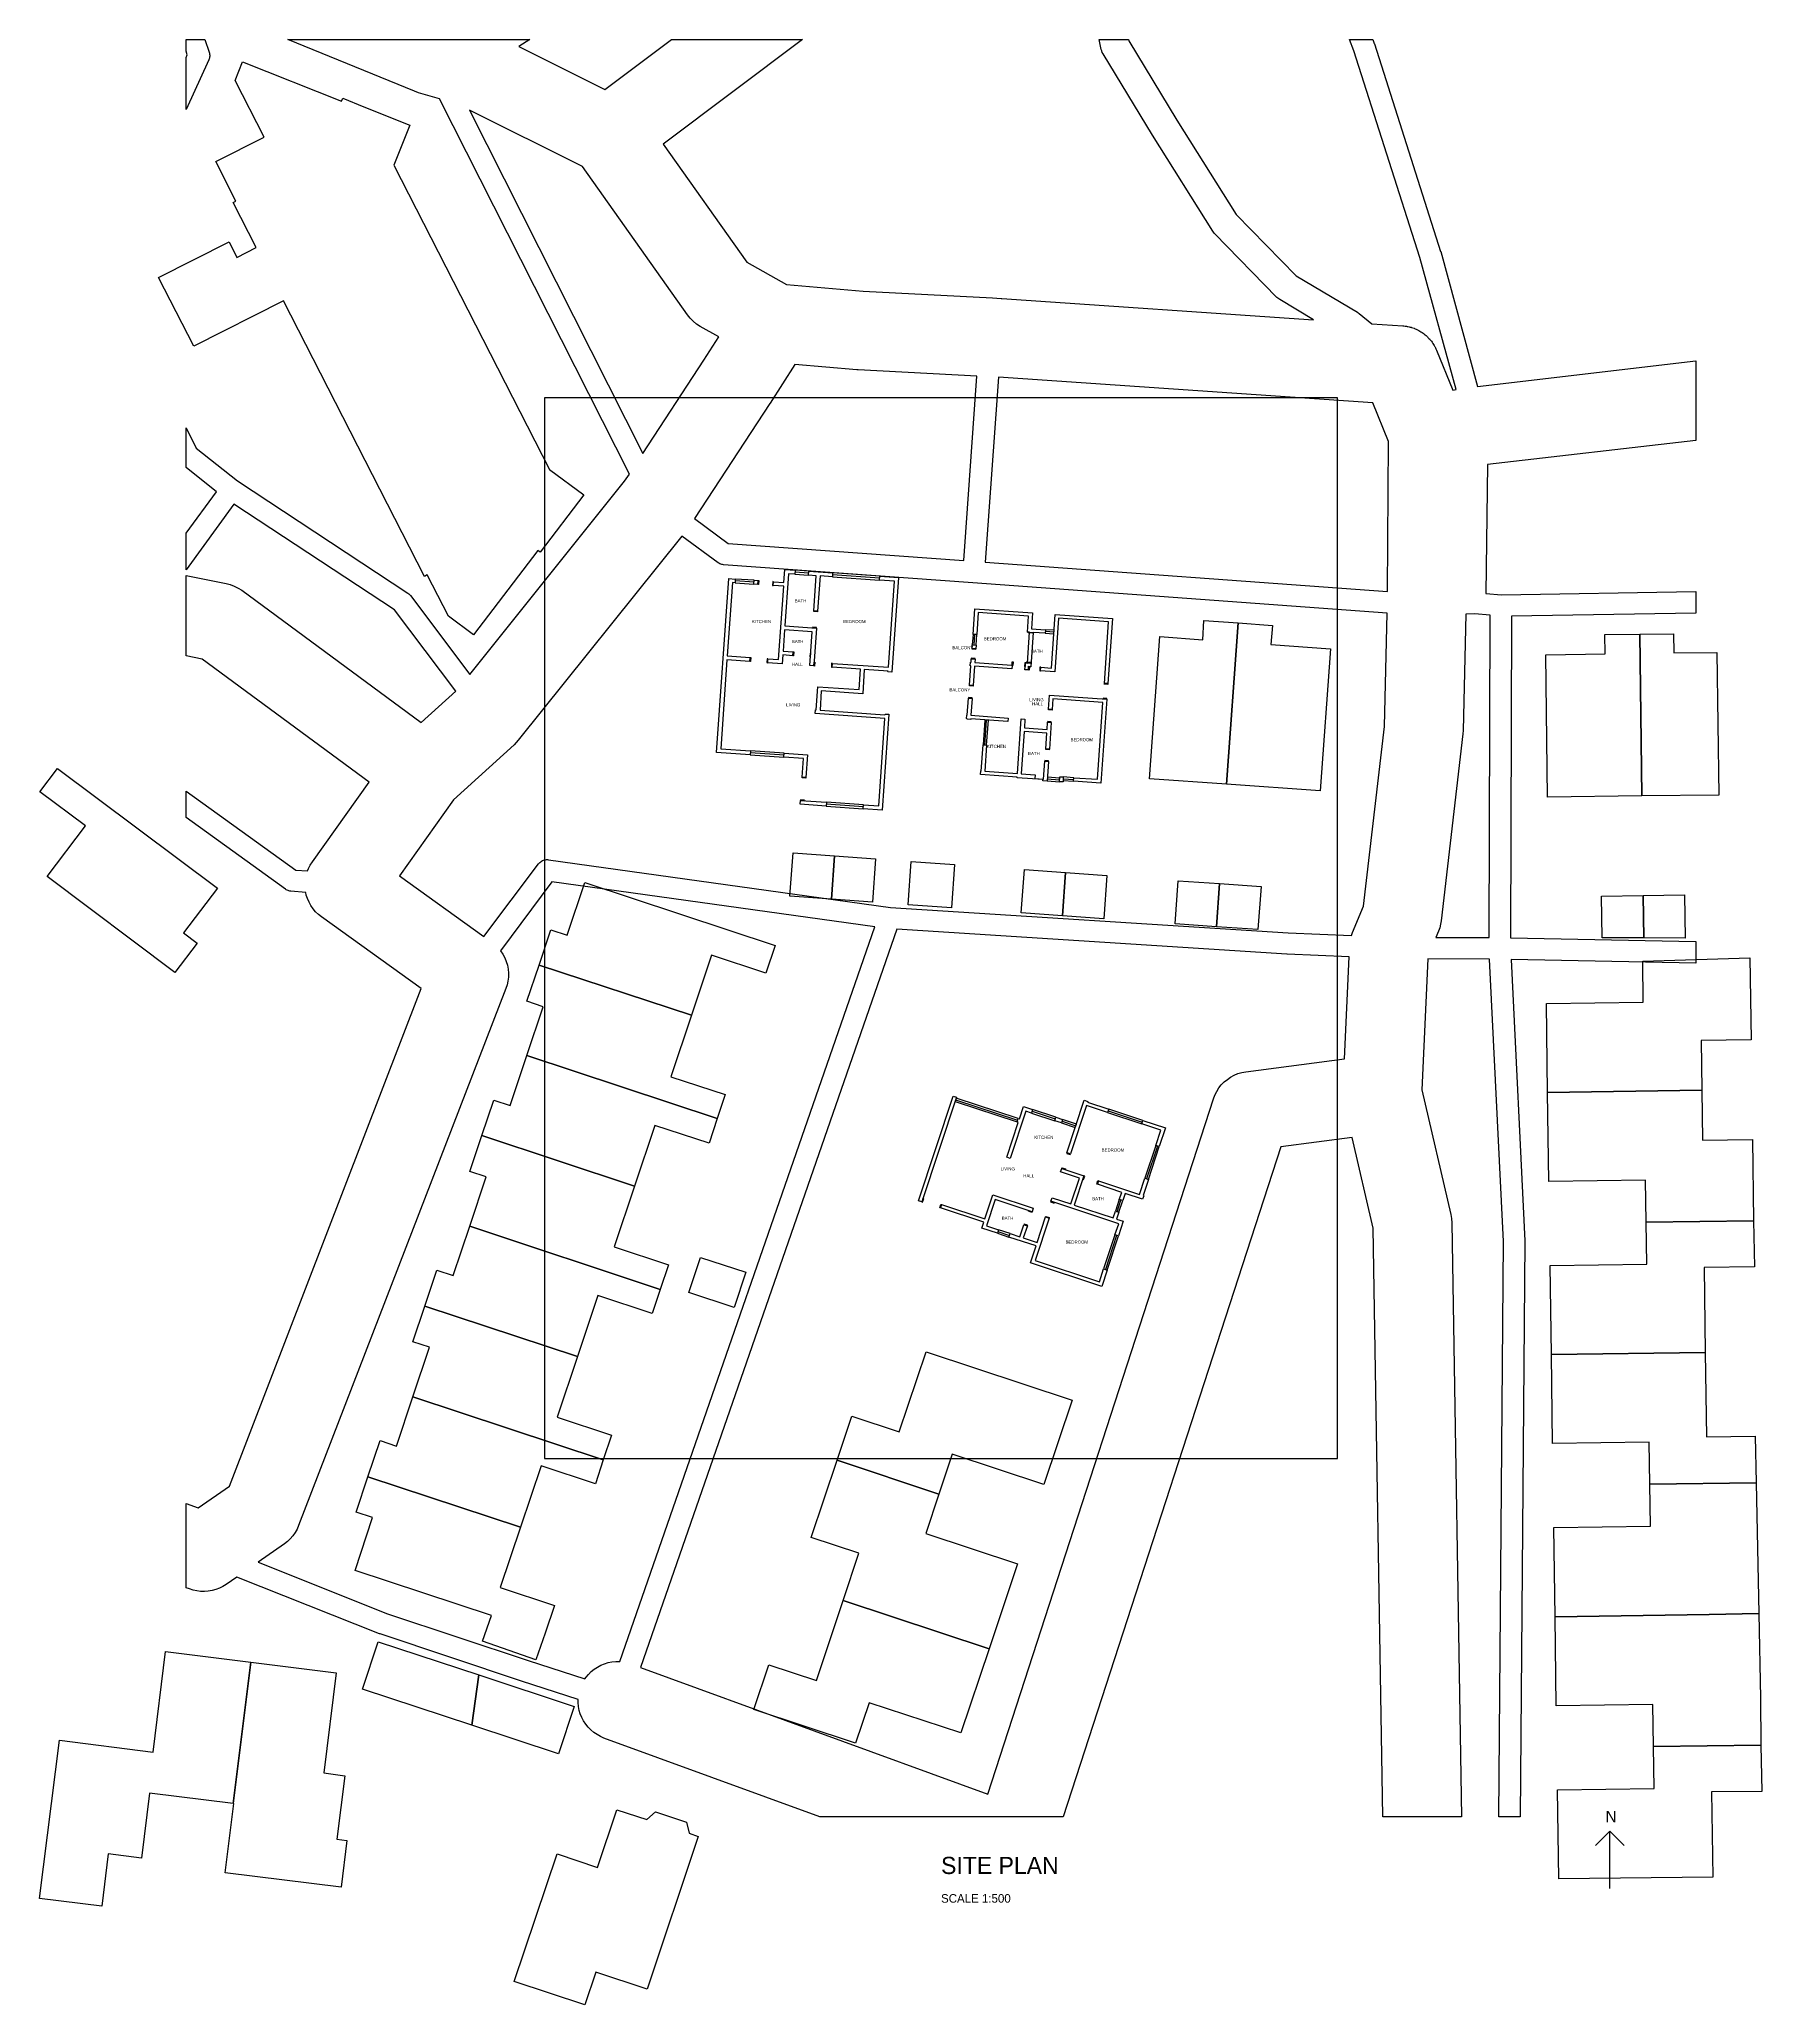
# Model space of a CAD drawing. Header units: centimetres. Extents: x 113929 to 125942, y -37620 to -23908.
import ezdxf

# ---------------------------------------------------------------- set-up
doc = ezdxf.new("R2010")
doc.units = ezdxf.units.CM
for name, color, linetype in [('A-ANNO-SYMB', 7, 'Continuous'), ('A-ANNO-TTLB', 7, 'Continuous'), ('C-BLDG-EXST', 7, 'Continuous'), ('C-ROAD', 7, 'Continuous'), ('DOORS', 7, 'Continuous'), ('TEXT', 7, 'Continuous'), ('V-PROP-LINE', 7, 'Continuous'), ('WALLS', 7, 'Continuous'), ('WINDOWS', 7, 'Continuous')]:
    doc.layers.add(name, color=color, linetype=linetype)

msp = doc.modelspace()

# ---------------------------------------------------------------- linework, layer by layer
at = {"layer": 'A-ANNO-SYMB'}
for p in [(124783, -36508), (124883, -36808), (124983, -36508)]:
    msp.add_line(p, (124883, -36408), dxfattribs=at)
at = {"layer": 'C-BLDG-EXST'}
for points in [[(116191, -24378), (116514, -24507), (116401, -24786), (117487, -26908), (117726, -27086), (117423, -27486), (117405, -27474), (116956, -28063), (116783, -27933), (116634, -27645), (116615, -27655), (115631, -25732), (115007, -26049), (114761, -25570), (115252, -25320), (115307, -25429), (115441, -25361), (115280, -25046), (115299, -25036), (115159, -24760), (115496, -24590), (115294, -24194), (115346, -24064), (116037, -24339), (116046, -24319)], [(121673, -29066), (121743, -28075), (122043, -28097), (122052, -27963), (122290, -27979), (122210, -29105)], [(122210, -29105), (122290, -27979), (122529, -27997), (122519, -28131), (122934, -28160), (122863, -29150)], [(125091, -28058), (125106, -29186), (124449, -29194), (124436, -28202), (124851, -28196), (124849, -28061)], [(125630, -28185), (125644, -29180), (125106, -29186), (125091, -28058), (125328, -28056), (125330, -28189)], [(114874, -30418), (113984, -29749), (114251, -29396), (113933, -29158), (114056, -28994), (115171, -29830), (114935, -30141), (115030, -30213)], [(119474, -29605), (119453, -29907), (119164, -29886), (119186, -29584)], [(119453, -29907), (119474, -29605), (119762, -29625), (119740, -29928)], [(120292, -29967), (119988, -29947), (120009, -29645), (120312, -29665)], [(121086, -29721), (121065, -30023), (120777, -30003), (120799, -29700)], [(121065, -30023), (121086, -29721), (121375, -29741), (121353, -30043)], [(117414, -30366), (117497, -30120), (117610, -30158), (117734, -29790), (119060, -30229), (118996, -30422), (118617, -30297), (118477, -30717)], [(122161, -29798), (122140, -30099), (121852, -30078), (121873, -29778)], [(122161, -29798), (122450, -29819), (122428, -30119), (122140, -30099)], [(125115, -29881), (125119, -30177), (124830, -30176), (124825, -29885)], [(125119, -30177), (125115, -29881), (125404, -29876), (125408, -30178)], [(117414, -30366), (118477, -30717), (118334, -31145), (118713, -31270), (118657, -31438), (117329, -30998), (117443, -30657), (117329, -30619)], [(125524, -31240), (124449, -31255), (124441, -30634), (125115, -30625), (125113, -30339), (125860, -30316), (125869, -30888), (125519, -30893)], [(117016, -31556), (117099, -31309), (117212, -31346), (117329, -30998), (118657, -31438), (118600, -31609), (118221, -31485), (118080, -31908)], [(124449, -31255), (125524, -31240), (125530, -31588), (125879, -31583), (125886, -32150), (125136, -32161), (125132, -31867), (124458, -31877)], [(116931, -32189), (117046, -31844), (116932, -31806), (117016, -31556), (118080, -31908), (117938, -32332), (118317, -32457), (118260, -32629)], [(116618, -32747), (116702, -32495), (116816, -32532), (116931, -32189), (118260, -32629), (118204, -32797), (117825, -32672), (117682, -33098)], [(125136, -32161), (125886, -32150), (125891, -32472), (125540, -32477), (125548, -33069), (124475, -33083), (124467, -32463), (125141, -32454)], [(118856, -32510), (118775, -32755), (118460, -32651), (118540, -32406)], [(116533, -33379), (116649, -33032), (116535, -32995), (116618, -32747), (117682, -33098), (117541, -33521), (117920, -33646), (117862, -33819)], [(119493, -33821), (119596, -33514), (119927, -33624), (120114, -33064), (121132, -33401), (120936, -33990), (120296, -33778), (120203, -34057)], [(124475, -33083), (125548, -33069), (125556, -33657), (125897, -33652), (125904, -33978), (125162, -33989), (125158, -33695), (124484, -33705)], [(116533, -33379), (117862, -33819), (117807, -33985), (117428, -33860), (117284, -34289), (116220, -33937), (116305, -33683), (116420, -33722)], [(119493, -33821), (120203, -34057), (120111, -34332), (120751, -34544), (120553, -35136), (119535, -34799), (119645, -34469), (119313, -34360)], [(116220, -33937), (117284, -34289), (117144, -34710), (117523, -34835), (117458, -35028), (117392, -35214), (117020, -35083), (117083, -34905), (116131, -34590), (116253, -34220), (116138, -34183)], [(125162, -33989), (125904, -33978), (125921, -34891), (125575, -34898), (124501, -34914), (124492, -34291), (125166, -34282)], [(119535, -34799), (120553, -35136), (120357, -35724), (119716, -35513), (119622, -35796), (118913, -35561), (119017, -35248), (119349, -35357)], [(125187, -35819), (125183, -35525), (124509, -35534), (124501, -34914), (125575, -34898), (125921, -34891), (125933, -35482), (125937, -35809)], [(116994, -35319), (116946, -35670), (116183, -35419), (116293, -35088)], [(114722, -35858), (114809, -35156), (115405, -35230), (115281, -36216), (114698, -36144), (114642, -36597), (114409, -36568), (114364, -36933), (113929, -36878), (114069, -35775)], [(115285, -36217), (115281, -36216), (115405, -35230), (115999, -35304), (115912, -36003), (116060, -36022), (116004, -36465), (116073, -36474), (116033, -36800), (115224, -36700)], [(116994, -35319), (117660, -35538), (117550, -35869), (116946, -35670)], [(125187, -35819), (125937, -35809), (125942, -36131), (125592, -36135), (125601, -36729), (124527, -36742), (124518, -36121), (125191, -36112)], [(118524, -36446), (118169, -37511), (117810, -37393), (117734, -37620), (117241, -37457), (117540, -36566), (117823, -36662), (117957, -36261), (118166, -36328), (118226, -36274), (118442, -36346), (118462, -36423)]]:
    msp.add_lwpolyline(points, close=True, dxfattribs=at)
at = {"layer": 'C-ROAD'}
for points in [[(117867, -35759), (117842, -35748), (117819, -35735), (117796, -35720), (117776, -35703), (117757, -35684), (117740, -35663), (117725, -35640), (117712, -35616), (117702, -35591), (117694, -35566), (117689, -35539), (117687, -35512), (117687, -35490), (117292, -35362), (117292, -35362), (116306, -35033), (116302, -35032), (115306, -34636), (115231, -34688), (115209, -34702), (115185, -34714), (115160, -34724), (115134, -34731), (115107, -34735), (115080, -34737), (115054, -34737), (115027, -34733), (115001, -34728), (114975, -34719), (114953, -34711), (114953, -34122), (115036, -34153), (115254, -34001), (116593, -30531), (115896, -30030), (115875, -30013), (115856, -29994), (115838, -29974), (115823, -29951), (115810, -29928), (115799, -29903), (115791, -29878), (115787, -29860), (115684, -29851), (115677, -29851), (115670, -29849), (115664, -29847), (115657, -29844), (115651, -29841), (115646, -29838), (114953, -29338), (114953, -29153), (115717, -29704), (115799, -29710), (115806, -29693), (115818, -29669), (115833, -29647), (116230, -29091), (115064, -28232), (114953, -28210), (114953, -27649), (115231, -27704), (115260, -27712), (115288, -27722), (115315, -27736), (115340, -27752), (116593, -28675), (116833, -28456), (116405, -27889), (115286, -27152), (114953, -27609), (114953, -27354), (115164, -27064), (114953, -26895), (114953, -26618), (115023, -26759), (115311, -26989), (116498, -27771), (116505, -27776), (116511, -27782), (116517, -27788), (116932, -28339), (118011, -26991), (118044, -26941), (116721, -24322), (116574, -24280), (116546, -24270), (115663, -23908), (117350, -23908), (117274, -23959), (117873, -24259), (118339, -23908), (119252, -23908), (118281, -24640), (118863, -25462), (119141, -25619), (119674, -25664), (120577, -25712), (120578, -25712), (120637, -25715), (120641, -25715), (122817, -25864), (122581, -25724), (122573, -25719), (122566, -25714), (122560, -25708), (122126, -25262), (122119, -25254), (122113, -25246), (121693, -24577), (121692, -24576), (121348, -24009), (121343, -23999), (121339, -23989), (121336, -23978), (121320, -23908), (121525, -23908), (121528, -23919), (121863, -24471), (122277, -25130), (122694, -25559), (123122, -25812), (123128, -25816), (123134, -25820), (123222, -25892), (123438, -25906), (123443, -25907), (123447, -25907), (123456, -25909), (123465, -25910), (123469, -25911), (123474, -25911), (123483, -25914), (123491, -25915), (123496, -25917), (123500, -25918), (123508, -25921), (123517, -25924), (123521, -25926), (123525, -25927), (123533, -25931), (123542, -25935), (123546, -25937), (123550, -25939), (123557, -25943), (123565, -25948), (123569, -25950), (123573, -25953), (123580, -25958), (123587, -25963), (123591, -25966), (123595, -25969), (123601, -25975), (123608, -25981), (123611, -25984), (123614, -25987), (123620, -25994), (123627, -26000), (123629, -26004), (123633, -26007), (123638, -26014), (123643, -26021), (123646, -26025), (123648, -26029), (123653, -26037), (123658, -26044), (123660, -26048), (123662, -26052), (123666, -26060), (123670, -26068), (123672, -26072), (123674, -26077), (123788, -26355), (123810, -26351), (123558, -25431), (123098, -23987), (123068, -23908), (123229, -23908), (123239, -23936), (123241, -23940), (123702, -25387), (123703, -25389), (123960, -26329), (125483, -26152), (125483, -26706), (124029, -26875), (124018, -27773), (124127, -27784), (125483, -27761), (125483, -27911), (124198, -27933), (124190, -30177), (125483, -30203), (125483, -30353), (124194, -30327), (124290, -32291), (124290, -32295), (124258, -36308), (124108, -36308), (124140, -32296), (124044, -30325), (123614, -30322), (123572, -31238), (123774, -32107), (123779, -32135), (123781, -32164), (123849, -36308), (123299, -36308), (123232, -32203), (123085, -31569), (122588, -31634), (121071, -36308), (119372, -36308), (117867, -35759)], [(114961, -24016), (114953, -23991), (114953, -23908), (115084, -23908), (115113, -23998), (115115, -24004), (115116, -24011), (115117, -24018), (115117, -24025), (115116, -24032), (115115, -24039), (115113, -24045), (115110, -24052), (114953, -24398), (114953, -24035), (114961, -24016)], [(118669, -25984), (118539, -25911), (118513, -25894), (118490, -25875), (118468, -25854), (118450, -25830), (117717, -24796), (116930, -24402), (118139, -26797), (118564, -26147), (118669, -25984)], [(119025, -26448), (118498, -27252), (118734, -27425), (120376, -27545), (120468, -26257), (119640, -26213), (119631, -26213), (119199, -26176), (119026, -26446), (119025, -26448)], [(123230, -26444), (120618, -26265), (120525, -27556), (123331, -27760), (123340, -26714), (123230, -26444)], [(117255, -28814), (117240, -28829), (116818, -29214), (116440, -29744), (117030, -30168), (117410, -29661), (117415, -29655), (117420, -29650), (117426, -29646), (117432, -29642), (117438, -29638), (117445, -29635), (117452, -29633), (117459, -29632), (117466, -29631), (117474, -29631), (117481, -29632), (119866, -29964), (122639, -30141), (123081, -30159), (123088, -30140), (123164, -29956), (123310, -28703), (123329, -27911), (120440, -27700), (118701, -27573), (118694, -27572), (118688, -27571), (118681, -27569), (118674, -27566), (118668, -27563), (118663, -27559), (118409, -27374), (117269, -28798), (117255, -28814)], [(123687, -30131), (123670, -30173), (124040, -30175), (124048, -27926), (123940, -27915), (123879, -27918), (123860, -28729), (123858, -28754), (123706, -30057), (123702, -30082), (123696, -30107), (123687, -30131)], [(117162, -30290), (117175, -30315), (117185, -30341), (117193, -30367), (117198, -30394), (117201, -30422), (117200, -30450), (117197, -30478), (117191, -30505), (117183, -30531), (115737, -34277), (115726, -34302), (115713, -34326), (115697, -34348), (115679, -34369), (115660, -34387), (115638, -34404), (115454, -34533), (116356, -34892), (117339, -35219), (117734, -35347), (117742, -35335), (117759, -35315), (117778, -35296), (117799, -35279), (117822, -35264), (117846, -35251), (117871, -35241), (117896, -35233), (117923, -35228), (117950, -35226), (117977, -35226), (117978, -35226), (119757, -30100), (117504, -29786), (117145, -30266), (117146, -30267), (117162, -30290)], [(120544, -36150), (122118, -31299), (122128, -31273), (122141, -31248), (122156, -31224), (122173, -31202), (122193, -31182), (122215, -31164), (122238, -31148), (122263, -31135), (122289, -31124), (122316, -31116), (122344, -31111), (123032, -31021), (123064, -30309), (122632, -30290), (122630, -30290), (119910, -30117), (118122, -35266), (120544, -36150)]]:
    msp.add_lwpolyline(points, close=True, dxfattribs=at)
at = {"layer": 'DOORS'}
for points in [[(118942, -27684), (118947, -27684), (118945, -27711), (118940, -27711)], [(119049, -27692), (119044, -27691), (119042, -27718), (119047, -27718)], [(119357, -27897), (119357, -27902), (119330, -27900), (119331, -27895)], [(119349, -28016), (119349, -28011), (119323, -28009), (119322, -28014)], [(120858, -28046), (120857, -28051), (120826, -28049), (120826, -28044)], [(118886, -28221), (118891, -28221), (118889, -28248), (118884, -28248)], [(119011, -28230), (119006, -28230), (119004, -28256), (119009, -28257)], [(119187, -28182), (119192, -28182), (119190, -28209), (119185, -28208)], [(119310, -28190), (119305, -28190), (119303, -28217), (119308, -28217)], [(120455, -28233), (120455, -28228), (120430, -28226), (120429, -28231)], [(120460, -28159), (120459, -28164), (120434, -28163), (120434, -28158)], [(119332, -28253), (119337, -28253), (119336, -28280), (119331, -28279)], [(119460, -28262), (119455, -28261), (119453, -28288), (119458, -28288)], [(120715, -28251), (120720, -28252), (120718, -28277), (120713, -28276)], [(120808, -28258), (120803, -28258), (120801, -28283), (120806, -28283)], [(120843, -28260), (120843, -28255), (120811, -28253), (120811, -28258)], [(120829, -28282), (120834, -28283), (120832, -28308), (120827, -28307)], [(120913, -28288), (120908, -28288), (120906, -28313), (120911, -28313)], [(120435, -28507), (120435, -28502), (120410, -28500), (120410, -28505)], [(120442, -28416), (120441, -28421), (120416, -28419), (120416, -28414)], [(121374, -28511), (121374, -28506), (121349, -28505), (121349, -28510)], [(121382, -28403), (121381, -28408), (121356, -28406), (121357, -28401)], [(120993, -28583), (120993, -28588), (120968, -28586), (120968, -28582)], [(120987, -28674), (120987, -28669), (120962, -28667), (120961, -28672)], [(120974, -28859), (120973, -28864), (120948, -28862), (120948, -28857)], [(119276, -29057), (119275, -29062), (119249, -29060), (119249, -29055)], [(120967, -28947), (120968, -28942), (120942, -28940), (120942, -28945)], [(119264, -29220), (119265, -29215), (119238, -29213), (119237, -29218)], [(121060, -31786), (121061, -31781), (121085, -31789), (121084, -31794)], [(121096, -31676), (121095, -31681), (121119, -31689), (121120, -31684)], [(121207, -31862), (121212, -31863), (121220, -31839), (121215, -31838)], [(121309, -31896), (121304, -31894), (121312, -31870), (121317, -31871)], [(120084, -32019), (120089, -32020), (120097, -31996), (120092, -31994)], [(120214, -32061), (120209, -32060), (120217, -32036), (120222, -32037)], [(120853, -32087), (120851, -32092), (120827, -32084), (120828, -32079)], [(120984, -32014), (120982, -32019), (121007, -32027), (121008, -32022)], [(120820, -32186), (120822, -32181), (120797, -32173), (120796, -32178)], [(120947, -32124), (120949, -32120), (120973, -32128), (120972, -32132)]]:
    msp.add_lwpolyline(points, close=True, dxfattribs=at)
at = {"layer": 'V-PROP-LINE'}
msp.add_lwpolyline([(117453, -33808), (122983, -33808), (122983, -26408), (117453, -26408)], close=True, dxfattribs=at)
at = {"layer": 'WALLS'}
for p, q in [((118653, -28883), (118738, -27670)), ((118738, -27670), (118783, -27673)), ((118783, -27673), (118781, -27700)), ((118913, -27709), (118915, -27682)), ((118915, -27682), (118942, -27684)), ((118942, -27684), (118940, -27711)), ((119047, -27718), (119049, -27692)), ((119049, -27692), (119122, -27697)), ((119122, -27697), (119129, -27607)), ((119154, -27636), (119128, -28000)), ((119129, -27607), (119200, -27612)), ((119198, -27639), (119154, -27636)), ((119200, -27612), (119198, -27639)), ((119294, -27646), (119296, -27619)), ((119348, -27650), (119294, -27646)), ((119296, -27619), (119462, -27631)), ((119331, -27895), (119348, -27650)), ((119375, -27652), (119357, -27897)), ((119460, -27658), (119375, -27652)), ((119462, -27631), (119460, -27658)), ((119788, -27681), (119790, -27654)), ((119893, -27688), (119788, -27681)), ((119790, -27654), (119922, -27663)), ((119851, -28289), (119893, -27688)), ((119922, -27663), (119875, -28322)), ((118763, -27698), (118727, -28210)), ((118781, -27700), (118763, -27698)), ((118940, -27711), (118913, -27709)), ((119121, -27724), (119047, -27718)), ((119085, -28235), (119121, -27724)), ((119357, -27897), (119331, -27895)), ((120442, -28059), (120454, -27880)), ((120454, -27880), (120856, -27908)), ((120478, -27907), (120467, -28061)), ((120829, -27932), (120478, -27907)), ((120821, -28043), (120829, -27932)), ((120856, -27908), (120848, -28020)), ((120988, -28294), (121015, -27920)), ((121038, -27947), (121012, -28321)), ((121015, -27920), (121414, -27948)), ((121387, -27972), (121038, -27947)), ((121357, -28401), (121387, -27972)), ((121414, -27948), (121382, -28403)), ((119126, -28027), (119116, -28177)), ((119320, -28041), (119126, -28027)), ((119128, -28000), (119349, -28016)), ((119304, -28277), (119320, -28041)), ((119349, -28016), (119331, -28279)), ((120467, -28061), (120442, -28059)), ((120836, -28044), (120821, -28043)), ((120821, -28259), (120836, -28044)), ((120861, -28046), (120844, -28286)), ((120848, -28020), (120946, -28027)), ((120945, -28052), (120861, -28046)), ((120946, -28027), (120945, -28052)), ((118725, -28237), (118681, -28858)), ((118884, -28248), (118725, -28237)), ((118727, -28210), (118886, -28221)), ((118886, -28221), (118884, -28248)), ((119009, -28257), (119011, -28230)), ((119011, -28230), (119085, -28235)), ((119114, -28203), (119109, -28264)), ((119185, -28208), (119114, -28203)), ((119116, -28177), (119187, -28182)), ((119187, -28182), (119185, -28208)), ((120428, -28254), (120429, -28231)), ((120429, -28231), (120455, -28233)), ((120434, -28158), (120436, -28132)), ((120460, -28159), (120434, -28158)), ((120436, -28132), (120462, -28134)), ((120455, -28233), (120453, -28255)), ((120462, -28134), (120460, -28159)), ((119109, -28264), (119009, -28257)), ((119331, -28279), (119304, -28277)), ((119458, -28288), (119460, -28262)), ((119657, -28302), (119458, -28288)), ((119460, -28262), (119851, -28289)), ((119647, -28445), (119657, -28302)), ((119683, -28304), (119672, -28474)), ((119849, -28316), (119683, -28304)), ((119848, -28320), (119849, -28316)), ((119875, -28322), (119848, -28320)), ((120416, -28414), (120426, -28279)), ((120422, -28279), (120424, -28253)), ((120426, -28279), (120422, -28279)), ((120424, -28253), (120428, -28254)), ((120451, -28281), (120442, -28416)), ((120711, -28299), (120451, -28281)), ((120453, -28255), (120711, -28274)), ((120711, -28274), (120711, -28276)), ((120711, -28276), (120711, -28277)), ((120711, -28277), (120711, -28277)), ((120711, -28277), (120711, -28277)), ((120711, -28277), (120711, -28277)), ((120711, -28277), (120711, -28277)), ((120711, -28277), (120711, -28278)), ((120711, -28278), (120711, -28278)), ((120711, -28278), (120711, -28278)), ((120711, -28278), (120711, -28278)), ((120711, -28278), (120712, -28278)), ((120713, -28279), (120711, -28299)), ((120712, -28278), (120712, -28278)), ((120712, -28278), (120712, -28278)), ((120712, -28278), (120712, -28279)), ((120712, -28279), (120712, -28279)), ((120712, -28279), (120713, -28279)), ((120713, -28279), (120713, -28279)), ((120802, -28306), (120804, -28285)), ((120827, -28307), (120802, -28306)), ((120804, -28285), (120804, -28285)), ((120804, -28285), (120804, -28285)), ((120804, -28285), (120804, -28285)), ((120804, -28285), (120805, -28285)), ((120805, -28285), (120805, -28284)), ((120805, -28284), (120806, -28284)), ((120805, -28285), (120805, -28285)), ((120805, -28285), (120805, -28285)), ((120805, -28285), (120805, -28285)), ((120805, -28285), (120805, -28285)), ((120806, -28283), (120808, -28258)), ((120806, -28284), (120806, -28283)), ((120806, -28283), (120806, -28283)), ((120806, -28284), (120806, -28284)), ((120806, -28284), (120806, -28284)), ((120806, -28284), (120806, -28284)), ((120806, -28284), (120806, -28284)), ((120808, -28258), (120821, -28259)), ((120829, -28285), (120827, -28307)), ((120844, -28286), (120829, -28285)), ((120911, -28313), (120913, -28288)), ((121012, -28321), (120911, -28313)), ((120913, -28288), (120988, -28294)), ((119347, -28586), (119358, -28425)), ((119358, -28425), (119647, -28445)), ((119383, -28454), (119374, -28588)), ((119672, -28474), (119383, -28454)), ((120401, -28622), (120410, -28505)), ((120410, -28505), (120435, -28507)), ((120442, -28416), (120416, -28414)), ((120435, -28507), (120427, -28624)), ((120968, -28582), (120975, -28483)), ((120975, -28483), (121374, -28511)), ((120998, -28510), (120993, -28583)), ((121347, -28535), (120998, -28510)), ((121374, -28511), (121332, -29097)), ((121382, -28403), (121357, -28401)), ((119341, -28612), (119343, -28585)), ((119825, -28646), (119341, -28612)), ((119343, -28585), (119347, -28586)), ((119374, -28588), (119827, -28620)), ((119783, -29256), (119825, -28646)), ((119854, -28617), (119807, -29285)), ((119827, -28620), (119828, -28615)), ((119828, -28615), (119854, -28617)), ((120396, -28647), (120398, -28622)), ((120400, -28648), (120396, -28647)), ((120398, -28622), (120401, -28622)), ((120399, -28651), (120400, -28648)), ((120425, -28653), (120399, -28651)), ((120685, -28668), (120425, -28649)), ((120425, -28649), (120425, -28653)), ((120427, -28624), (120687, -28643)), ((120687, -28643), (120685, -28668)), ((120751, -29031), (120778, -28649)), ((120778, -28649), (120803, -28651)), ((120803, -28651), (120799, -28712)), ((120993, -28583), (120968, -28582)), ((121309, -29070), (121347, -28535)), ((120797, -28737), (120776, -29032)), ((120956, -28748), (120797, -28737)), ((120799, -28712), (120958, -28723)), ((120948, -28857), (120956, -28748)), ((120958, -28723), (120961, -28672)), ((120961, -28672), (120987, -28674)), ((120987, -28674), (120974, -28859)), ((118887, -28899), (118653, -28883)), ((118681, -28858), (118889, -28872)), ((118889, -28872), (118887, -28899)), ((119122, -28916), (119124, -28889)), ((119258, -28925), (119122, -28916)), ((119124, -28889), (119287, -28900)), ((119249, -29055), (119258, -28925)), ((119287, -28900), (119276, -29057)), ((120498, -29013), (120511, -28831)), ((120511, -28831), (120536, -28833)), ((120536, -28833), (120523, -29014)), ((120974, -28859), (120948, -28857)), ((119276, -29057), (119249, -29055)), ((120493, -29038), (120495, -29012)), ((120749, -29056), (120493, -29038)), ((120495, -29012), (120498, -29013)), ((120523, -29014), (120751, -29031)), ((120749, -29059), (120749, -29056)), ((120929, -29072), (120749, -29059)), ((120776, -29032), (120874, -29039)), ((120874, -29039), (120873, -29065)), ((120873, -29065), (120933, -29069)), ((120933, -29069), (120942, -28945)), ((120942, -28945), (120967, -28947)), ((120967, -28947), (120958, -29084)), ((121044, -29087), (121046, -29052)), ((121046, -29052), (121071, -29053)), ((121071, -29053), (121069, -29089)), ((121143, -29084), (121145, -29059)), ((121145, -29059), (121309, -29070)), ((120929, -29082), (120929, -29072)), ((120958, -29084), (120929, -29082)), ((121069, -29089), (121044, -29087)), ((121332, -29097), (121143, -29084)), ((119236, -29245), (119237, -29218)), ((119417, -29257), (119236, -29245)), ((119237, -29218), (119418, -29231)), ((119418, -29231), (119417, -29257)), ((119676, -29276), (119678, -29249)), ((119807, -29285), (119676, -29276)), ((119678, -29249), (119783, -29256)), ((120060, -32011), (120302, -31281)), ((120326, -31289), (120084, -32019)), ((120302, -31281), (120326, -31289)), ((120809, -31385), (120700, -31715)), ((120765, -31440), (120793, -31353)), ((120793, -31353), (120857, -31374)), ((120849, -31399), (120809, -31385)), ((120857, -31374), (120849, -31399)), ((121096, -31676), (121217, -31310)), ((121232, -31347), (121120, -31684)), ((121217, -31310), (121241, -31318)), ((121380, -31396), (121232, -31347)), ((121241, -31318), (121240, -31323)), ((121240, -31323), (121388, -31372)), ((121388, -31372), (121380, -31396)), ((120676, -31707), (120756, -31464)), ((120748, -31461), (120756, -31437)), ((120756, -31464), (120748, -31461)), ((120756, -31437), (120765, -31440)), ((121011, -31452), (121019, -31428)), ((121058, -31468), (121011, -31452)), ((121019, -31428), (121066, -31444)), ((121066, -31444), (121058, -31468)), ((121618, -31475), (121626, -31451)), ((121751, -31519), (121618, -31475)), ((121626, -31451), (121783, -31503)), ((121716, -31625), (121751, -31519)), ((121783, -31503), (121740, -31633)), ((121740, -31633), (121716, -31625)), ((120700, -31715), (120676, -31707)), ((121051, -31810), (121060, -31786)), ((121183, -31854), (121051, -31810)), ((121060, -31786), (121215, -31838)), ((121120, -31684), (121096, -31676)), ((121123, -32033), (121183, -31854)), ((121215, -31838), (121147, -32041)), ((121309, -31896), (121317, -31871)), ((121478, -31952), (121309, -31896)), ((121317, -31871), (121603, -31966)), ((121603, -31966), (121640, -31854)), ((121664, -31862), (121627, -31974)), ((121640, -31854), (121664, -31862)), ((120084, -32019), (120060, -32011)), ((120214, -32061), (120222, -32037)), ((120516, -32161), (120214, -32061)), ((120222, -32037), (120524, -32137)), ((120524, -32137), (120579, -31970)), ((120595, -32002), (120535, -32185)), ((120579, -31970), (120861, -32063)), ((120853, -32087), (120595, -32002)), ((120861, -32063), (120853, -32087)), ((120984, -32014), (120992, -31990)), ((121457, -32171), (120984, -32014)), ((120992, -31990), (121123, -32033)), ((121147, -32041), (121418, -32131)), ((121418, -32131), (121434, -32083)), ((121434, -32083), (121458, -32091)), ((121461, -32002), (121478, -31952)), ((121485, -32010), (121461, -32002)), ((121502, -31960), (121485, -32010)), ((121624, -32000), (121502, -31960)), ((121632, -31976), (121624, -32000)), ((121627, -31974), (121632, -31976)), ((120503, -32201), (120516, -32161)), ((120611, -32237), (120503, -32201)), ((120535, -32185), (120619, -32213)), ((120619, -32213), (120611, -32237)), ((120768, -32262), (120796, -32178)), ((120820, -32186), (120792, -32270)), ((120796, -32178), (120820, -32186)), ((120972, -32132), (120874, -32428)), ((120889, -32302), (120947, -32124)), ((120947, -32124), (120972, -32132)), ((121431, -32248), (121457, -32171)), ((121458, -32091), (121442, -32139)), ((121442, -32139), (121489, -32154)), ((121489, -32154), (121455, -32256)), ((120692, -32264), (120700, -32240)), ((120881, -32326), (120692, -32264)), ((120700, -32240), (120768, -32262)), ((120792, -32270), (120889, -32302)), ((120842, -32444), (120881, -32326)), ((121455, -32256), (121431, -32248)), ((121339, -32608), (120842, -32444)), ((120874, -32428), (121323, -32576)), ((121323, -32576), (121352, -32486)), ((121376, -32494), (121339, -32608)), ((121352, -32486), (121376, -32494))]:
    msp.add_line(p, q, dxfattribs=at)
at = {"layer": 'WINDOWS'}
for p, q in [((118914, -27696), (118782, -27686)), ((119295, -27633), (119199, -27626)), ((119789, -27667), (119461, -27644)), ((120449, -28133), (120454, -28060)), ((121006, -28043), (120946, -28039)), ((120524, -28832), (120536, -28657)), ((119123, -28902), (118888, -28886)), ((120959, -29068), (121045, -29074)), ((121071, -29066), (121144, -29071)), ((119677, -29262), (119417, -29244)), ((120320, -31306), (120752, -31449)), ((120853, -31386), (121015, -31440)), ((121384, -31384), (121622, -31463)), ((121062, -31456), (121158, -31488)), ((121728, -31629), (121652, -31858)), ((121446, -32087), (121473, -32006)), ((120615, -32225), (120696, -32252)), ((121443, -32252), (121364, -32490))]:
    msp.add_line(p, q, dxfattribs=at)
for points in [[(118915, -27682), (118783, -27673), (118781, -27700), (118913, -27709)], [(119296, -27619), (119200, -27612), (119198, -27639), (119294, -27646)], [(119790, -27654), (119462, -27631), (119460, -27658), (119788, -27681)], [(120462, -28134), (120467, -28061), (120442, -28059), (120436, -28132)], [(121007, -28031), (120946, -28027), (120945, -28052), (121005, -28056)], [(120536, -28833), (120549, -28658), (120523, -28657), (120511, -28831)], [(119124, -28889), (118889, -28872), (118887, -28899), (119122, -28916)], [(120958, -29081), (121044, -29087), (121045, -29062), (120960, -29056)], [(121070, -29079), (121143, -29084), (121145, -29059), (121071, -29053)], [(119678, -29249), (119418, -29231), (119417, -29257), (119676, -29276)], [(120316, -31318), (120748, -31461), (120756, -31437), (120324, -31294)], [(120849, -31399), (121011, -31452), (121019, -31428), (120857, -31374)], [(121380, -31396), (121618, -31475), (121626, -31451), (121388, -31372)], [(121058, -31468), (121154, -31500), (121162, -31476), (121066, -31444)], [(121716, -31625), (121640, -31854), (121664, -31862), (121740, -31633)], [(121458, -32091), (121485, -32010), (121461, -32002), (121434, -32083)], [(120611, -32237), (120692, -32264), (120700, -32240), (120619, -32213)], [(121431, -32248), (121352, -32486), (121376, -32494), (121455, -32256)]]:
    msp.add_lwpolyline(points, close=True, dxfattribs=at)

# ---------------------------------------------------------------- texts
at = {"layer": 'A-ANNO-SYMB'}
msp.add_text('N', height=80, dxfattribs=at).set_placement((124853, -36348))
at = {"layer": 'A-ANNO-TTLB'}
for s, height, p in [('SITE PLAN', 120, (120218, -36708)), ('SCALE 1:500', 60, (120218, -36908))]:
    msp.add_text(s, height=height, dxfattribs=at).set_placement(p)
at = {"layer": 'TEXT', "char_height": 22, "attachment_point": 5}
for s, insert in [('BATH', (119238, -27825)), ('KITCHEN', (118966, -27970)), ('BEDROOM', (119613, -27970)), ('BATH', (119218, -28109)), ('BEDROOM', (120595, -28090)), ('BALCONY', (120370, -28152)), ('BATH', (120886, -28176)), ('HALL', (119216, -28268)), ('BALCONY', (120349, -28446)), ('LIVING', (120884, -28515)), ('LIVING', (119187, -28551)), ('HALL', (120891, -28544)), ('BEDROOM', (121200, -28794)), ('KITCHEN', (120604, -28841)), ('BATH', (120866, -28890)), ('KITCHEN', (120935, -31568)), ('BEDROOM', (121417, -31657)), ('LIVING', (120683, -31788)), ('HALL', (120830, -31837)), ('BATH', (121313, -31996)), ('BATH', (120682, -32132)), ('BEDROOM', (121165, -32299))]:
    msp.add_mtext(s, dxfattribs=dict(at, insert=insert))

doc.saveas('drawing.dxf')
